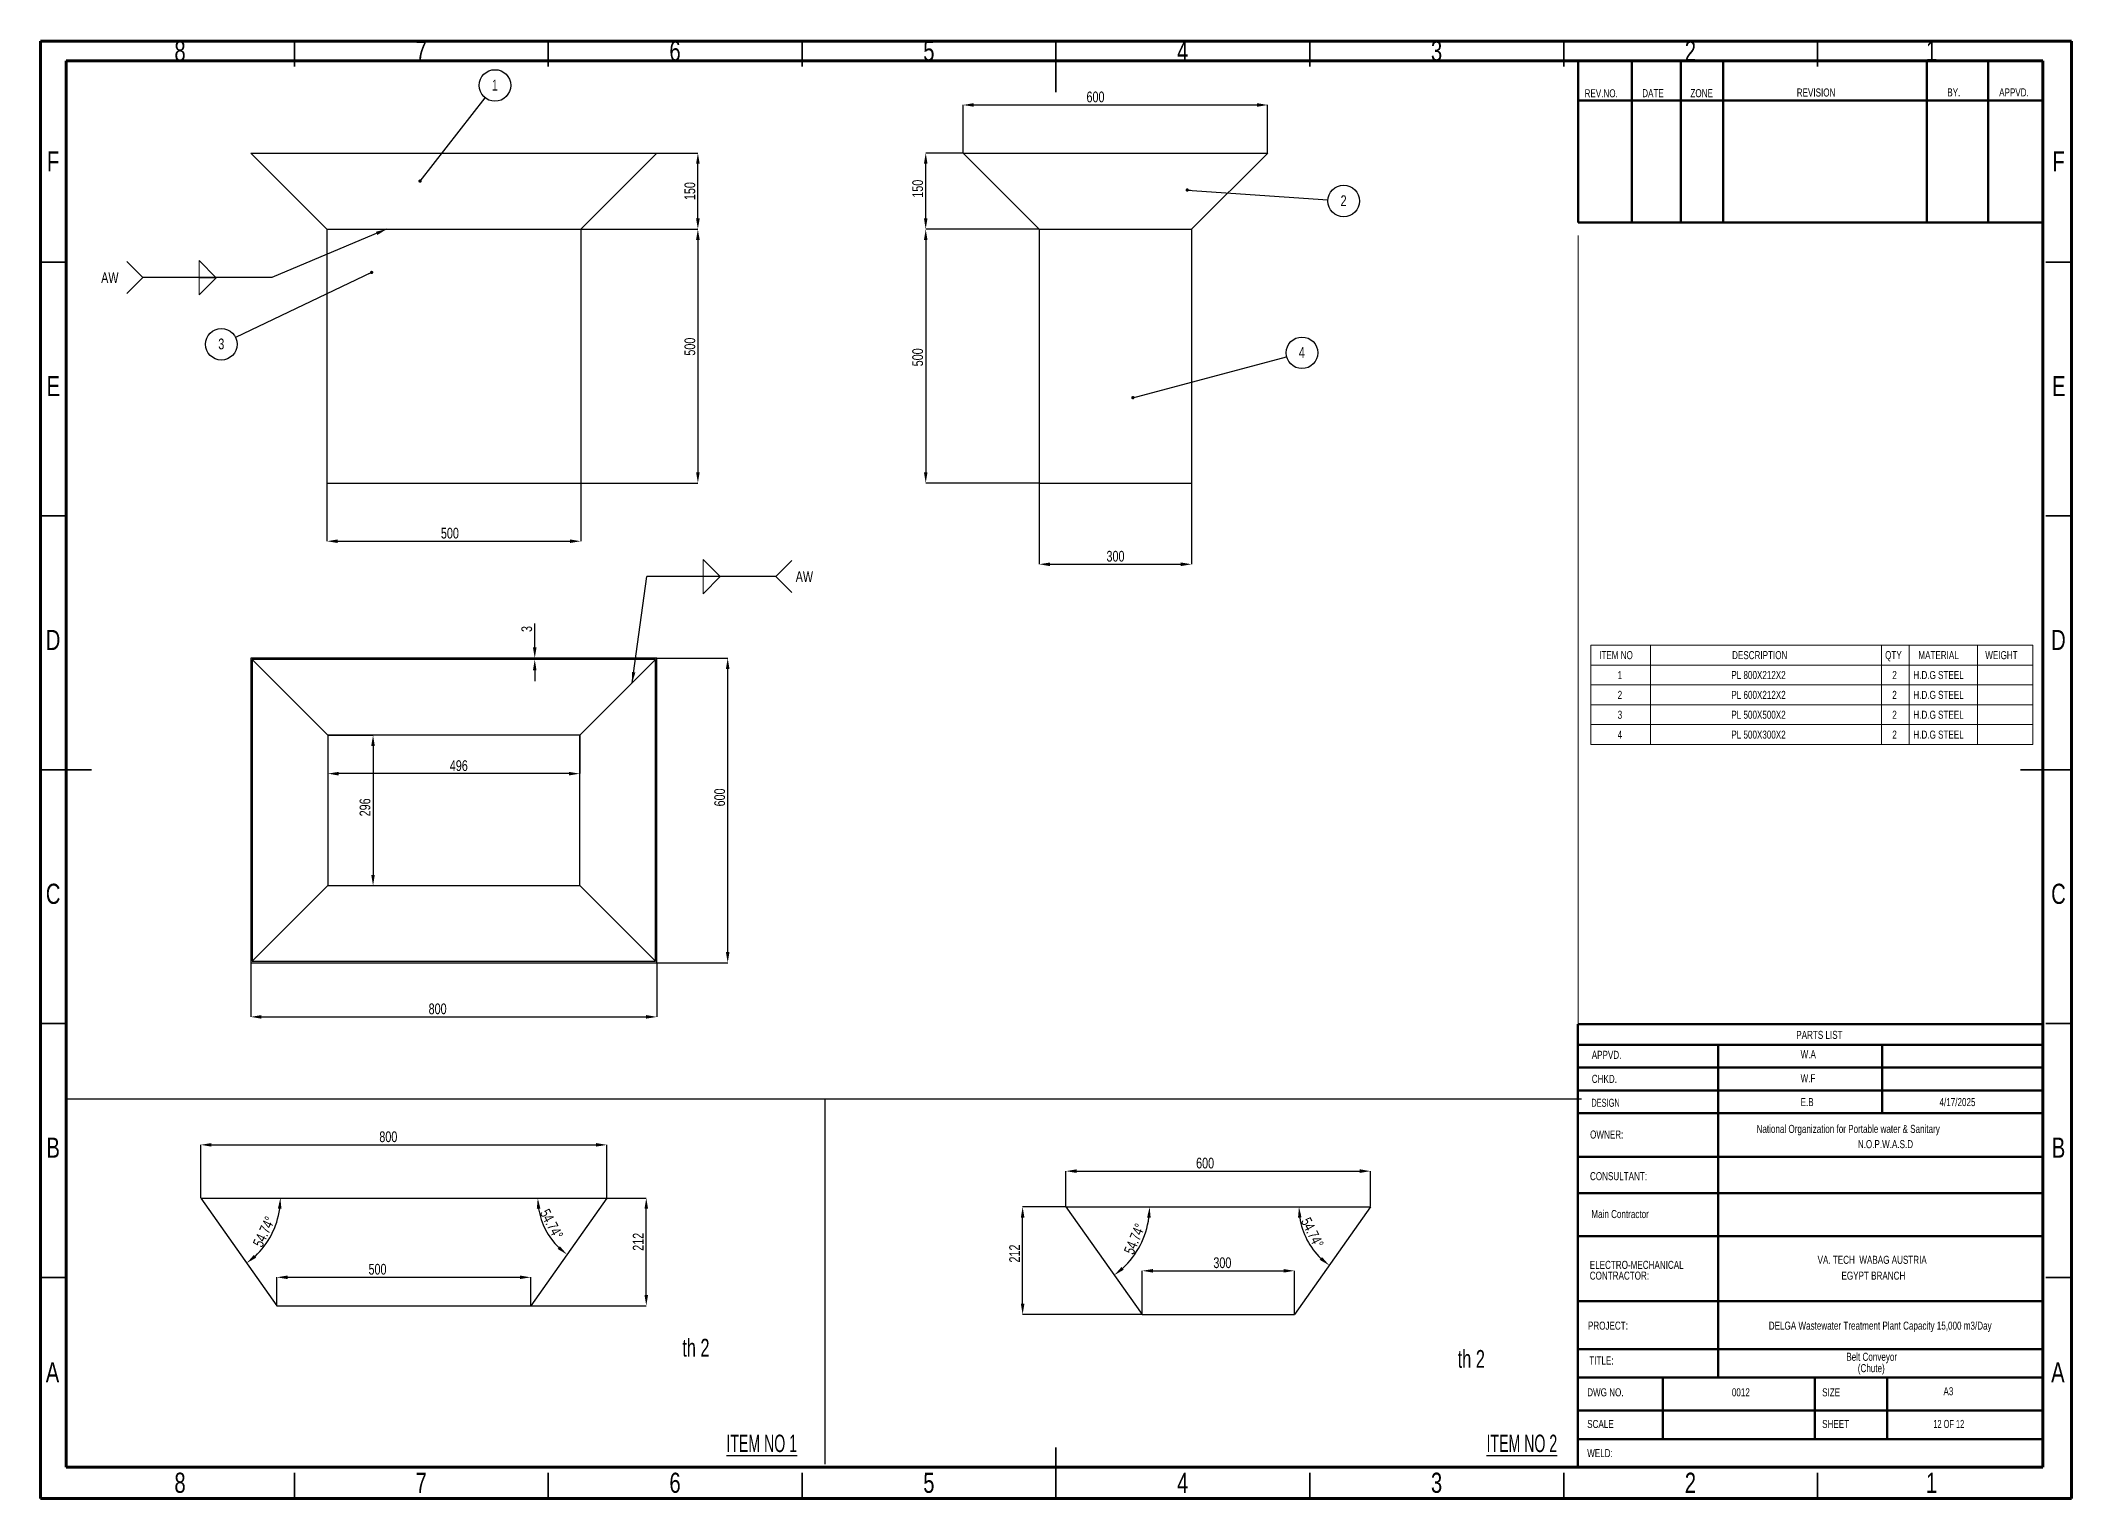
# Model space of a CAD drawing. Header units: millimetres. Extents: x 41 to 1868, y -696 to 319.
# Drawn here: x 1468.4 to 1868.4, y -696.1 to -409 of the extents above; entities that cross this region are included whole.
import ezdxf

# ---------------------------------------------------------------- set-up
doc = ezdxf.new("R2010")
doc.units = ezdxf.units.MM
doc.header["$PDSIZE"] = -1
doc.layers.add('BOLD', color=7, linetype='Continuous', lineweight=25)
doc.layers.add('FORMAT', color=7, linetype='Continuous')
doc.styles.add('SLDTEXTSTYLE0', font='TXT', dxfattribs={"width": 0.75})
doc.styles.add('SLDTEXTSTYLE10', font='TXT', dxfattribs={"width": 0.6875})
doc.styles.add('SLDTEXTSTYLE15', font='TXT', dxfattribs={"width": 0.605})
doc.styles.add('SLDTEXTSTYLE8', font='TXT', dxfattribs={"width": 0.687299})
doc.dimstyles.new('SLDDIMSTYLE0', dxfattribs={"dimtxt": 2.5, "dimasz": 2.116667, "dimexe": 0, "dimexo": 0.625, "dimgap": 0, "dimtad": 1, "dimdec": 0, "dimrnd": 1e-09, "dimtxsty": 'Standard', "dimsah": 1, "dimcen": 2.5, "dimazin": 3, "dimtfac": 2.116667, "dimtdec": 0, "dimtmove": 0, "dimatfit": 3, "dimfrac": 2})
doc.dimstyles.new('SLDDIMSTYLE1', dxfattribs={"dimtxt": 2.5, "dimasz": 0.651282, "dimexe": 0, "dimexo": 0.625, "dimgap": 0, "dimtad": 1, "dimdec": 0, "dimrnd": 1e-09, "dimtxsty": 'Standard', "dimblk1": 'DOT', "dimblk2": 'DOT', "dimsah": 1, "dimcen": 2.5, "dimazin": 3, "dimtfac": 0.651282, "dimtdec": 0, "dimtmove": 0, "dimatfit": 3, "dimldrblk": 'DOT', "dimfrac": 2})
doc.dimstyles.new('SLDDIMSTYLE17', dxfattribs={"dimtxt": 2.116667, "dimasz": 2.116667, "dimexe": 0, "dimexo": 0.625, "dimgap": 0.529167, "dimtad": 1, "dimdec": 0, "dimlfac": 10, "dimrnd": 1e-09, "dimzin": 12, "dimtxsty": 'SLDTEXTSTYLE0', "dimsah": 1, "dimcen": 2.5, "dimazin": 3, "dimtfac": 1, "dimtdec": 0, "dimtmove": 0, "dimatfit": 3, "dimfrac": 2, "dimtzin": 12})
doc.dimstyles.new('SLDDIMSTYLE4', dxfattribs={"dimtxt": 2.116667, "dimasz": 2.116667, "dimexe": 0, "dimexo": 0.625, "dimgap": 0.529167, "dimtad": 1, "dimdec": 0, "dimlfac": 10, "dimrnd": 1e-09, "dimzin": 12, "dimtxsty": 'SLDTEXTSTYLE0', "dimsah": 1, "dimcen": 2.5, "dimazin": 3, "dimtfac": 1, "dimtdec": 0, "dimtmove": 0, "dimatfit": 0, "dimfrac": 2, "dimtzin": 12})
doc.dimstyles.new('SLDDIMSTYLE54', dxfattribs={"dimtxt": 2.116667, "dimasz": 2.116667, "dimexe": 0, "dimexo": 0.625, "dimgap": 0.529167, "dimtad": 1, "dimlfac": 10, "dimzin": 12, "dimtxsty": 'SLDTEXTSTYLE0', "dimsah": 1, "dimcen": 2.5, "dimazin": 3, "dimtfac": 1, "dimtmove": 0, "dimatfit": 3, "dimfrac": 2, "dimtzin": 12})

msp = doc.modelspace()

# ---------------------------------------------------------------- texts
at = {"color": 7, "linetype": 'Continuous', "lineweight": 0}
for s, insert, char_height, attachment_point, style in [('8', (1495.8217, -409.0216), 3.9688, 2, 'SLDTEXTSTYLE0'), ('7', (1543.3217, -409.0216), 3.9688, 2, 'SLDTEXTSTYLE0'), ('6', (1593.3217, -409.0216), 3.9688, 2, 'SLDTEXTSTYLE0'), ('5', (1643.3217, -409.0216), 3.9688, 2, 'SLDTEXTSTYLE0'), ('4', (1693.3217, -409.0216), 3.9688, 2, 'SLDTEXTSTYLE0'), ('3', (1743.3217, -409.0216), 3.9688, 2, 'SLDTEXTSTYLE0'), ('2', (1793.3217, -409.0216), 3.9688, 2, 'SLDTEXTSTYLE0'), ('1', (1840.8217, -409.0216), 3.9688, 2, 'SLDTEXTSTYLE0'), ('REV.NO.', (1772.4778, -418.5456), 1.5875, 1, 'SLDTEXTSTYLE0'), ('DATE', (1783.8308, -418.5163), 1.5875, 1, 'SLDTEXTSTYLE0'), ('ZONE', (1793.3291, -418.5163), 1.5875, 1, 'SLDTEXTSTYLE0'), ('REVISION', (1814.2696, -418.3892), 1.5875, 1, 'SLDTEXTSTYLE0'), ('BY.', (1843.9228, -418.3599), 1.5875, 1, 'SLDTEXTSTYLE0'), ('APPVD.', (1854.1337, -418.3599), 1.5875, 1, 'SLDTEXTSTYLE0'), ('F', (1470.8194, -430.7716), 3.9688, 2, 'SLDTEXTSTYLE0'), ('F', (1865.8194, -430.7716), 3.9688, 2, 'SLDTEXTSTYLE0'), ('E', (1470.8695, -475.0216), 3.9688, 2, 'SLDTEXTSTYLE0'), ('E', (1865.8695, -475.0216), 3.9688, 2, 'SLDTEXTSTYLE0'), ('D', (1470.8144, -525.0216), 3.9688, 2, 'SLDTEXTSTYLE0'), ('D', (1865.8144, -525.0216), 3.9688, 2, 'SLDTEXTSTYLE0'), ('C', (1470.8204, -575.0216), 3.9688, 2, 'SLDTEXTSTYLE0'), ('C', (1865.8204, -575.0216), 3.9688, 2, 'SLDTEXTSTYLE0'), ('PARTS LIST', (1814.1783, -603.9965), 1.5875, 1, 'SLDTEXTSTYLE0'), ('APPVD.', (1773.8936, -607.932), 1.5875, 1, 'SLDTEXTSTYLE0'), ('W.A', (1815.027, -607.8001), 1.5875, 1, 'SLDTEXTSTYLE0'), ('CHKD.', (1773.8936, -612.6657), 1.5875, 1, 'SLDTEXTSTYLE0'), ('W.F', (1815.027, -612.5338), 1.5875, 1, 'SLDTEXTSTYLE0'), ('DESIGN', (1773.8073, -617.3675), 1.5875, 1, 'SLDTEXTSTYLE8'), ('E.B', (1815.027, -617.2357), 1.5875, 1, 'SLDTEXTSTYLE0'), ('OWNER:', (1773.562, -623.6256), 1.5875, 1, 'SLDTEXTSTYLE0'), ('B', (1470.8323, -625.0216), 3.9688, 2, 'SLDTEXTSTYLE0'), ('B', (1865.8323, -625.0216), 3.9688, 2, 'SLDTEXTSTYLE0'), ('CONSULTANT:', (1773.5432, -631.8205), 1.5875, 1, 'SLDTEXTSTYLE0'), ('Main Contractor', (1773.8073, -639.2868), 1.5875, 1, 'SLDTEXTSTYLE0'), ('PROJECT:', (1773.1407, -661.268), 1.5875, 1, 'SLDTEXTSTYLE0'), ('A', (1470.7014, -669.2716), 3.9688, 2, 'SLDTEXTSTYLE0'), ('TITLE:', (1773.4107, -668.1315), 1.5875, 1, 'SLDTEXTSTYLE0'), ('(Chute)', (1828.9444, -669.6349), 1.5875, 2, 'SLDTEXTSTYLE0'), ('A', (1865.7014, -669.2716), 3.9688, 2, 'SLDTEXTSTYLE0'), ('DWG NO.', (1772.9932, -674.3982), 1.5875, 1, 'SLDTEXTSTYLE0'), ('0012', (1801.4848, -674.3982), 1.5875, 1, 'SLDTEXTSTYLE0'), ('SIZE', (1819.269, -674.3982), 1.5875, 1, 'SLDTEXTSTYLE0'), ('A3', (1843.1639, -674.1937), 1.5875, 1, 'SLDTEXTSTYLE0'), ('SCALE', (1772.9932, -680.6345), 1.5875, 1, 'SLDTEXTSTYLE0'), ('SHEET', (1819.269, -680.6345), 1.5875, 1, 'SLDTEXTSTYLE0'), ('12 OF 12', (1841.1702, -680.6345), 1.5875, 1, 'SLDTEXTSTYLE10'), ('WELD:', (1772.9932, -686.3743), 1.5875, 1, 'SLDTEXTSTYLE0'), ('8', (1495.8217, -691.0216), 3.9688, 2, 'SLDTEXTSTYLE0'), ('7', (1543.3217, -691.0216), 3.9688, 2, 'SLDTEXTSTYLE0'), ('6', (1593.3217, -691.0216), 3.9688, 2, 'SLDTEXTSTYLE0'), ('5', (1643.3217, -691.0216), 3.9688, 2, 'SLDTEXTSTYLE0'), ('4', (1693.3217, -691.0216), 3.9688, 2, 'SLDTEXTSTYLE0'), ('3', (1743.3217, -691.0216), 3.9688, 2, 'SLDTEXTSTYLE0'), ('2', (1793.3217, -691.0216), 3.9688, 2, 'SLDTEXTSTYLE0'), ('1', (1840.8217, -691.0216), 3.9688, 2, 'SLDTEXTSTYLE0')]:
    msp.add_mtext(s, dxfattribs=dict(at, insert=insert, char_height=char_height, attachment_point=attachment_point, style=style))
at = {"layer": 'BOLD', "char_height": 1.5875, "style": 'SLDTEXTSTYLE0'}
for s, insert, attachment_point in [('National Organization for Portable water & Sanitary', (1806.3452, -622.5169), 1), ('Belt Conveyor', (1829.0356, -667.401), 2)]:
    msp.add_mtext(s, dxfattribs=dict(at, insert=insert, attachment_point=attachment_point))
at = {"layer": 'FORMAT'}
for s, insert, char_height, attachment_point, style in [('4/17/2025', (1842.3878, -617.2357), 1.5875, 1, 'SLDTEXTSTYLE0'), ('N.O.P.W.A.S.D', (1826.3021, -625.5139), 1.5875, 1, 'SLDTEXTSTYLE0'), ('DELGA Wastewater Treatment Plant Capacity 15,000 m3/Day', (1830.7052, -661.268), 1.5875, 2, 'SLDTEXTSTYLE0'), ('th 2', (1594.7507, -664.6499), 3.5, 1, 'SLDTEXTSTYLE10'), ('th 2', (1747.4811, -666.8671), 3.5, 1, 'SLDTEXTSTYLE10'), ('\\LITEM NO 1', (1610.3961, -683.5259), 3.439583, 2, 'SLDTEXTSTYLE15'), ('\\LITEM NO 2', (1760.1214, -683.5259), 3.439583, 2, 'SLDTEXTSTYLE15')]:
    msp.add_mtext(s, dxfattribs=dict(at, insert=insert, char_height=char_height, attachment_point=attachment_point, style=style))

# ---------------------------------------------------------------- blocks, each defined once
blk = doc.blocks.new('SW_NOTE_0_123')
at = {"color": 0, "linetype": 'Continuous', "lineweight": 0, "char_height": 1.5875, "attachment_point": 1, "style": 'SLDTEXTSTYLE0'}
for s, insert in [('ELECTRO-MECHANICAL', (0, 2.05)), ('CONTRACTOR:', (0, -0.07))]:
    blk.add_mtext(s, dxfattribs=dict(at, insert=insert))
blk = doc.blocks.new('SW_NOTE_0_124')
at = {"layer": 'BOLD', "color": 0, "char_height": 1.5875, "attachment_point": 2, "style": 'SLDTEXTSTYLE0'}
for s, insert in [('VA. TECH  WABAG AUSTRIA', (13.44, 2.05)), ('EGYPT BRANCH', (13.68, -1.07))]:
    blk.add_mtext(s, dxfattribs=dict(at, insert=insert))
blk = doc.blocks.new('SW_TABLEANNOTATION_8')
at = {"color": 0, "linetype": 'Continuous', "lineweight": 18}
for p, q in [((0, 0), (0, -3.91)), ((0, 0), (11.7, 0)), ((11.7, 0), (11.7, -3.91)), ((11.7, 0), (57.2, 0)), ((57.2, 0), (57.2, -3.91)), ((57.2, 0), (62.68, 0)), ((62.68, 0), (62.68, -3.91)), ((62.68, 0), (76.17, 0)), ((76.17, 0), (76.17, -3.91)), ((76.17, 0), (87.01, 0)), ((87.01, 0), (87.01, -3.91)), ((0, -3.91), (0, -7.83)), ((0, -3.91), (11.7, -3.91)), ((11.7, -3.91), (11.7, -7.83)), ((11.7, -3.91), (57.2, -3.91)), ((57.2, -3.91), (57.2, -7.83)), ((57.2, -3.91), (62.68, -3.91)), ((62.68, -3.91), (62.68, -7.83)), ((62.68, -3.91), (76.17, -3.91)), ((76.17, -3.91), (76.17, -7.83)), ((76.17, -3.91), (87.01, -3.91)), ((87.01, -3.91), (87.01, -7.83)), ((0, -7.83), (0, -11.74)), ((0, -7.83), (11.7, -7.83)), ((11.7, -7.83), (11.7, -11.74)), ((11.7, -7.83), (57.2, -7.83)), ((57.2, -7.83), (57.2, -11.74)), ((57.2, -7.83), (62.68, -7.83)), ((62.68, -7.83), (62.68, -11.74)), ((62.68, -7.83), (76.17, -7.83)), ((76.17, -7.83), (76.17, -11.74)), ((76.17, -7.83), (87.01, -7.83)), ((87.01, -7.83), (87.01, -11.74)), ((0, -11.74), (0, -15.65)), ((0, -11.74), (11.7, -11.74)), ((11.7, -11.74), (11.7, -15.65)), ((11.7, -11.74), (57.2, -11.74)), ((57.2, -11.74), (57.2, -15.65)), ((57.2, -11.74), (62.68, -11.74)), ((62.68, -11.74), (62.68, -15.65)), ((62.68, -11.74), (76.17, -11.74)), ((76.17, -11.74), (76.17, -15.65)), ((76.17, -11.74), (87.01, -11.74)), ((87.01, -11.74), (87.01, -15.65)), ((0, -15.65), (0, -19.57)), ((0, -15.65), (11.7, -15.65)), ((11.7, -15.65), (11.7, -19.57)), ((11.7, -15.65), (57.2, -15.65)), ((57.2, -15.65), (57.2, -19.57)), ((57.2, -15.65), (62.68, -15.65)), ((62.68, -15.65), (62.68, -19.57)), ((62.68, -15.65), (76.17, -15.65)), ((76.17, -15.65), (76.17, -19.57)), ((76.17, -15.65), (87.01, -15.65)), ((87.01, -15.65), (87.01, -19.57)), ((0, -19.57), (11.7, -19.57)), ((11.7, -19.57), (57.2, -19.57)), ((57.2, -19.57), (62.68, -19.57)), ((62.68, -19.57), (76.17, -19.57)), ((76.17, -19.57), (87.01, -19.57))]:
    blk.add_line(p, q, dxfattribs=at)
at = {"color": 0, "linetype": 'Continuous', "lineweight": 0, "attachment_point": 1, "style": 'SLDTEXTSTYLE0'}
for s, insert, char_height in [('ITEM NO', (1.62, -1.16), 1.587), ('DESCRIPTION', (27.8, -1.16), 1.5875), ('QTY', (57.94, -1.16), 1.587), ('MATERIAL', (64.49, -1.16), 1.587), ('WEIGHT', (77.67, -1.16), 1.587), ('1', (5.26, -5.08), 1.59), ('PL 800X212X2', (27.65, -5.08), 1.5875), ('2', (59.35, -5.08), 1.59), ('H.D.G STEEL', (63.51, -5.08), 1.5875), ('2', (5.26, -8.99), 1.59), ('PL 600X212X2', (27.65, -8.99), 1.5875), ('2', (59.35, -8.99), 1.59), ('H.D.G STEEL', (63.51, -8.99), 1.5875), ('3', (5.26, -12.9), 1.59), ('PL 500X500X2', (27.65, -12.9), 1.5875), ('2', (59.35, -12.9), 1.59), ('H.D.G STEEL', (63.51, -12.9), 1.5875), ('4', (5.26, -16.82), 1.59), ('PL 500X300X2', (27.65, -16.82), 1.5875), ('2', (59.35, -16.82), 1.59), ('H.D.G STEEL', (63.51, -16.82), 1.5875)]:
    blk.add_mtext(s, dxfattribs=dict(at, insert=insert, char_height=char_height))
blk = doc.blocks.new('*D1088')
at = {"layer": 'BOLD', "color": 0, "lineweight": -2}
for p, q in [((1574.8, -446.1), (1597.82, -446.1)), ((1597.82, -448.22), (1597.82, -493.99)), ((1574.8, -496.1), (1597.82, -496.1))]:
    blk.add_line(p, q, dxfattribs=at)
at = {"layer": 'BOLD', "color": 0}
for points in [[(1597.47, -448.22), (1598.18, -448.22), (1597.82, -446.1)], [(1597.47, -493.99), (1598.18, -493.99), (1597.82, -496.1)]]:
    blk.add_solid(points, dxfattribs=at)
at = {"layer": 'Defpoints', "color": 0}
for p in [(1574.74, -446.1), (1574.74, -496.1), (1597.82, -496.1)]:
    blk.add_point(p, dxfattribs=at)
at = {"layer": 'BOLD', "color": 0, "insert": (1595.18, -469.24), "char_height": 2.117, "attachment_point": 2, "rotation": 90, "style": 'SLDTEXTSTYLE0'}
blk.add_mtext('\\A1;500', dxfattribs=at)
blk = doc.blocks.new('*D1089')
at = {"layer": 'BOLD', "color": 0, "lineweight": -2}
for p, q in [((1589.8, -431.1), (1597.82, -431.1)), ((1597.82, -443.99), (1597.82, -433.22)), ((1574.8, -446.1), (1597.82, -446.1))]:
    blk.add_line(p, q, dxfattribs=at)
at = {"layer": 'BOLD', "color": 0}
for points in [[(1597.47, -433.22), (1598.18, -433.22), (1597.82, -431.1)], [(1597.47, -443.99), (1598.18, -443.99), (1597.82, -446.1)]]:
    blk.add_solid(points, dxfattribs=at)
at = {"layer": 'Defpoints', "color": 0}
for p in [(1589.74, -431.1), (1597.82, -431.1), (1574.74, -446.1)]:
    blk.add_point(p, dxfattribs=at)
at = {"layer": 'BOLD', "color": 0, "insert": (1595.18, -438.6), "char_height": 2.117, "attachment_point": 2, "rotation": 90, "style": 'SLDTEXTSTYLE0'}
blk.add_mtext('\\A1;150', dxfattribs=at)
blk = doc.blocks.new('*D1090')
at = {"layer": 'BOLD', "color": 0, "lineweight": -2}
for p, q in [((1524.74, -496.17), (1524.74, -507.56)), ((1574.74, -496.17), (1574.74, -507.56)), ((1526.86, -507.56), (1572.62, -507.56))]:
    blk.add_line(p, q, dxfattribs=at)
at = {"layer": 'BOLD', "color": 0}
for points in [[(1526.86, -507.21), (1526.86, -507.91), (1524.74, -507.56)], [(1572.62, -507.21), (1572.62, -507.91), (1574.74, -507.56)]]:
    blk.add_solid(points, dxfattribs=at)
at = {"layer": 'Defpoints', "color": 0}
for p in [(1524.74, -496.1), (1574.74, -496.1), (1574.74, -507.56)]:
    blk.add_point(p, dxfattribs=at)
at = {"layer": 'BOLD', "color": 0, "insert": (1548.98, -504.91), "char_height": 2.117, "attachment_point": 2, "style": 'SLDTEXTSTYLE0'}
blk.add_mtext('\\A1;500', dxfattribs=at)
blk = doc.blocks.new('SW_NOTE_0_125')
at = {"layer": 'BOLD', "color": 0}
blk.add_circle((1.92, 2.45), 3.11, dxfattribs=at)
at = {"layer": 'BOLD', "color": 0, "insert": (1.9, 3.57), "char_height": 2.12, "attachment_point": 2, "style": 'SLDTEXTSTYLE0'}
blk.add_mtext('1', dxfattribs=at)
blk = doc.blocks.new('_Dot')
at = {"color": 0, "linetype": 'ByBlock', "lineweight": -2}
blk.add_line((-0.5, 0), (-1, 0), dxfattribs=at)
at = {"color": 0, "linetype": 'ByBlock', "const_width": 0.5}
blk.add_lwpolyline([(-0.25, 0, 1), (0.25, 0, 1)], format="xyb", close=True, dxfattribs=at)
blk = doc.blocks.new('SW_NOTE_0_126')
at = {"layer": 'BOLD', "color": 0}
blk.add_circle((-2.81, -1.34), 3.11, dxfattribs=at)
at = {"layer": 'BOLD', "color": 0, "insert": (-2.83, -0.22), "char_height": 2.12, "attachment_point": 2, "style": 'SLDTEXTSTYLE0'}
blk.add_mtext('3', dxfattribs=at)
blk = doc.blocks.new('SW_SYMBOL_AWLD_FILL')
at = {"color": 0, "linetype": 'Continuous', "lineweight": 0}
for p, q in [((0, 0), (0, 1250)), ((0, 1250), (1250, 0)), ((1250, 0), (0, 0))]:
    blk.add_line(p, q, dxfattribs=at)
blk = doc.blocks.new('SW_WELDSYMBOL_13')
at = {"layer": 'BOLD', "color": 0}
for p in [(-28.55, 3.15), (-28.55, -3.15), (0, 0)]:
    blk.add_line(p, (-25.4, 0), dxfattribs=at)
at = {"layer": 'BOLD', "color": 0, "xscale": 0.0027037109, "yscale": 0.0027037109, "zscale": 0.0027037109}
blk.add_blockref('SW_SYMBOL_AWLD_FILL', (-14.31, -0.01), dxfattribs=at)
at = {"layer": 'BOLD', "color": 0, "extrusion": (0, 0, -1), "xscale": 0.0027037109, "yscale": 0.0027037109, "zscale": 0.0027037109, "rotation": 180}
blk.add_blockref('SW_SYMBOL_AWLD_FILL', (14.31, -0.01), dxfattribs=at)
at = {"layer": 'BOLD', "color": 0, "insert": (-33.59, 1.05), "char_height": 2.117, "attachment_point": 1, "style": 'SLDTEXTSTYLE0'}
blk.add_mtext('AW', dxfattribs=at)
blk = doc.blocks.new('*D1091')
at = {"layer": 'BOLD', "color": 0, "lineweight": -2}
for p, q in [((1665.05, -496.17), (1665.05, -512.1)), ((1695.05, -496.17), (1695.05, -512.1)), ((1667.17, -512.1), (1692.94, -512.1))]:
    blk.add_line(p, q, dxfattribs=at)
at = {"layer": 'BOLD', "color": 0}
for points in [[(1667.17, -511.75), (1667.17, -512.46), (1665.05, -512.1)], [(1692.94, -511.75), (1692.94, -512.46), (1695.05, -512.1)]]:
    blk.add_solid(points, dxfattribs=at)
at = {"layer": 'Defpoints', "color": 0}
for p in [(1665.05, -496.1), (1695.05, -496.1), (1695.05, -512.1)]:
    blk.add_point(p, dxfattribs=at)
at = {"layer": 'BOLD', "color": 0, "insert": (1680.08, -509.46), "char_height": 2.117, "attachment_point": 2, "style": 'SLDTEXTSTYLE0'}
blk.add_mtext('\\A1;300', dxfattribs=at)
blk = doc.blocks.new('*D1092')
at = {"layer": 'BOLD', "color": 0, "lineweight": -2}
for p, q in [((1664.99, -446.1), (1642.7, -446.1)), ((1642.7, -448.22), (1642.7, -493.99)), ((1664.99, -496.1), (1642.7, -496.1))]:
    blk.add_line(p, q, dxfattribs=at)
at = {"layer": 'BOLD', "color": 0}
for points in [[(1642.35, -448.22), (1643.05, -448.22), (1642.7, -446.1)], [(1642.35, -493.99), (1643.05, -493.99), (1642.7, -496.1)]]:
    blk.add_solid(points, dxfattribs=at)
at = {"layer": 'Defpoints', "color": 0}
for p in [(1665.05, -446.1), (1642.7, -496.1), (1665.05, -496.1)]:
    blk.add_point(p, dxfattribs=at)
at = {"layer": 'BOLD', "color": 0, "insert": (1640.05, -471.34), "char_height": 2.117, "attachment_point": 2, "rotation": 90, "style": 'SLDTEXTSTYLE0'}
blk.add_mtext('\\A1;500', dxfattribs=at)
blk = doc.blocks.new('*D1093')
at = {"layer": 'BOLD', "color": 0, "lineweight": -2}
for p, q in [((1649.99, -431.1), (1642.7, -431.1)), ((1642.7, -443.99), (1642.7, -433.22)), ((1664.99, -446.1), (1642.7, -446.1))]:
    blk.add_line(p, q, dxfattribs=at)
at = {"layer": 'BOLD', "color": 0}
for points in [[(1642.35, -433.22), (1643.05, -433.22), (1642.7, -431.1)], [(1642.35, -443.99), (1643.05, -443.99), (1642.7, -446.1)]]:
    blk.add_solid(points, dxfattribs=at)
at = {"layer": 'Defpoints', "color": 0}
for p in [(1642.7, -431.1), (1650.05, -431.1), (1665.05, -446.1)]:
    blk.add_point(p, dxfattribs=at)
at = {"layer": 'BOLD', "color": 0, "insert": (1640.05, -438.13), "char_height": 2.117, "attachment_point": 2, "rotation": 90, "style": 'SLDTEXTSTYLE0'}
blk.add_mtext('\\A1;150', dxfattribs=at)
blk = doc.blocks.new('*D1094')
at = {"layer": 'BOLD', "color": 0, "lineweight": -2}
for p, q in [((1650.05, -431.04), (1650.05, -421.64)), ((1652.17, -421.64), (1707.94, -421.64)), ((1710.05, -431.04), (1710.05, -421.64))]:
    blk.add_line(p, q, dxfattribs=at)
at = {"layer": 'BOLD', "color": 0}
for points in [[(1652.17, -421.28), (1652.17, -421.99), (1650.05, -421.64)], [(1707.94, -421.28), (1707.94, -421.99), (1710.05, -421.64)]]:
    blk.add_solid(points, dxfattribs=at)
at = {"layer": 'Defpoints', "color": 0}
for p in [(1710.05, -421.64), (1650.05, -431.1), (1710.05, -431.1)]:
    blk.add_point(p, dxfattribs=at)
at = {"layer": 'BOLD', "color": 0, "insert": (1676.14, -418.99), "char_height": 2.117, "attachment_point": 2, "style": 'SLDTEXTSTYLE0'}
blk.add_mtext('\\A1;600', dxfattribs=at)
blk = doc.blocks.new('SW_NOTE_0_127')
at = {"layer": 'BOLD', "color": 0}
blk.add_circle((3.01, 0.8), 3.11, dxfattribs=at)
at = {"layer": 'BOLD', "color": 0, "insert": (2.99, 1.92), "char_height": 2.12, "attachment_point": 2, "style": 'SLDTEXTSTYLE0'}
blk.add_mtext('4', dxfattribs=at)
blk = doc.blocks.new('SW_NOTE_0_128')
at = {"layer": 'BOLD', "color": 0}
blk.add_circle((3.11, -0.22), 3.11, dxfattribs=at)
at = {"layer": 'BOLD', "color": 0, "insert": (3.08, 0.9), "char_height": 2.12, "attachment_point": 2, "style": 'SLDTEXTSTYLE0'}
blk.add_mtext('2', dxfattribs=at)
blk = doc.blocks.new('*D1095')
at = {"layer": 'BOLD', "color": 0, "lineweight": -2}
for p, q in [((1565.69, -528.47), (1565.69, -523.79)), ((1589.68, -530.59), (1565.69, -530.59)), ((1565.69, -530.87), (1565.69, -530.59)), ((1589.39, -530.87), (1565.69, -530.87)), ((1565.69, -532.99), (1565.69, -535.1))]:
    blk.add_line(p, q, dxfattribs=at)
at = {"layer": 'BOLD', "color": 0}
for points in [[(1565.34, -528.47), (1566.04, -528.47), (1565.69, -530.59)], [(1565.34, -532.99), (1566.04, -532.99), (1565.69, -530.87)]]:
    blk.add_solid(points, dxfattribs=at)
at = {"layer": 'Defpoints', "color": 0}
for p in [(1565.69, -530.59), (1589.46, -530.87), (1589.74, -530.59)]:
    blk.add_point(p, dxfattribs=at)
at = {"layer": 'BOLD', "color": 0, "insert": (1563.05, -524.85), "char_height": 2.117, "attachment_point": 2, "rotation": 90, "style": 'SLDTEXTSTYLE0'}
blk.add_mtext('\\A1;3', dxfattribs=at)
blk = doc.blocks.new('*D1096')
at = {"layer": 'BOLD', "color": 0, "lineweight": -2}
for p, q in [((1589.8, -530.59), (1603.7, -530.59)), ((1603.7, -588.47), (1603.7, -532.7)), ((1589.8, -590.59), (1603.7, -590.59))]:
    blk.add_line(p, q, dxfattribs=at)
at = {"layer": 'BOLD', "color": 0}
for points in [[(1603.34, -532.7), (1604.05, -532.7), (1603.7, -530.59)], [(1603.34, -588.47), (1604.05, -588.47), (1603.7, -590.59)]]:
    blk.add_solid(points, dxfattribs=at)
at = {"layer": 'Defpoints', "color": 0}
for p in [(1589.74, -530.59), (1603.7, -530.59), (1589.74, -590.59)]:
    blk.add_point(p, dxfattribs=at)
at = {"layer": 'BOLD', "color": 0, "insert": (1601.05, -558.02), "char_height": 2.117, "attachment_point": 2, "rotation": 90, "style": 'SLDTEXTSTYLE0'}
blk.add_mtext('\\A1;600', dxfattribs=at)
blk = doc.blocks.new('*D1097')
at = {"layer": 'BOLD', "color": 0, "lineweight": -2}
for p, q in [((1509.74, -590.65), (1509.74, -601.25)), ((1589.74, -590.65), (1589.74, -601.25)), ((1511.86, -601.25), (1587.62, -601.25))]:
    blk.add_line(p, q, dxfattribs=at)
at = {"layer": 'BOLD', "color": 0}
for points in [[(1511.86, -600.89), (1511.86, -601.6), (1509.74, -601.25)], [(1587.62, -600.89), (1587.62, -601.6), (1589.74, -601.25)]]:
    blk.add_solid(points, dxfattribs=at)
at = {"layer": 'Defpoints', "color": 0}
for p in [(1509.74, -590.59), (1589.74, -590.59), (1589.74, -601.25)]:
    blk.add_point(p, dxfattribs=at)
at = {"layer": 'BOLD', "color": 0, "insert": (1546.56, -598.6), "char_height": 2.117, "attachment_point": 2, "style": 'SLDTEXTSTYLE0'}
blk.add_mtext('\\A1;800', dxfattribs=at)
blk = doc.blocks.new('*D1098')
at = {"layer": 'BOLD', "color": 0, "lineweight": -2}
for p, q in [((1525, -545.79), (1533.84, -545.79)), ((1533.84, -547.9), (1533.84, -573.27)), ((1525, -575.39), (1533.84, -575.39))]:
    blk.add_line(p, q, dxfattribs=at)
at = {"layer": 'BOLD', "color": 0}
for points in [[(1533.48, -547.9), (1534.19, -547.9), (1533.84, -545.79)], [(1533.48, -573.27), (1534.19, -573.27), (1533.84, -575.39)]]:
    blk.add_solid(points, dxfattribs=at)
at = {"layer": 'Defpoints', "color": 0}
for p in [(1524.94, -545.79), (1524.94, -575.39), (1533.84, -575.39)]:
    blk.add_point(p, dxfattribs=at)
at = {"layer": 'BOLD', "color": 0, "insert": (1531.19, -559.98), "char_height": 2.117, "attachment_point": 2, "rotation": 90, "style": 'SLDTEXTSTYLE0'}
blk.add_mtext('\\A1;296', dxfattribs=at)
blk = doc.blocks.new('*D1099')
at = {"layer": 'BOLD', "color": 0, "lineweight": -2}
for p, q in [((1524.94, -545.85), (1524.94, -553.34)), ((1574.54, -545.85), (1574.54, -553.34)), ((1572.42, -553.34), (1527.06, -553.34))]:
    blk.add_line(p, q, dxfattribs=at)
at = {"layer": 'BOLD', "color": 0}
for points in [[(1527.06, -552.99), (1527.06, -553.7), (1524.94, -553.34)], [(1572.42, -552.99), (1572.42, -553.7), (1574.54, -553.34)]]:
    blk.add_solid(points, dxfattribs=at)
at = {"layer": 'Defpoints', "color": 0}
for p in [(1524.94, -545.79), (1574.54, -545.79), (1524.94, -553.34)]:
    blk.add_point(p, dxfattribs=at)
at = {"layer": 'BOLD', "color": 0, "insert": (1550.73, -550.7), "char_height": 2.117, "attachment_point": 2, "style": 'SLDTEXTSTYLE0'}
blk.add_mtext('\\A1;496', dxfattribs=at)
blk = doc.blocks.new('SW_WELDSYMBOL_14')
at = {"layer": 'BOLD', "color": 0}
for p, q in [((25.4, 0), (0, 0)), ((28.55, 3.15), (25.4, 0)), ((28.55, -3.15), (25.4, 0))]:
    blk.add_line(p, q, dxfattribs=at)
at = {"layer": 'BOLD', "color": 0, "xscale": 0.0027037109, "yscale": 0.0027037109, "zscale": 0.0027037109}
blk.add_blockref('SW_SYMBOL_AWLD_FILL', (11.09, -0.01), dxfattribs=at)
at = {"layer": 'BOLD', "color": 0, "extrusion": (0, 0, -1), "xscale": 0.0027037109, "yscale": 0.0027037109, "zscale": 0.0027037109, "rotation": 180}
blk.add_blockref('SW_SYMBOL_AWLD_FILL', (-11.09, -0.01), dxfattribs=at)
at = {"layer": 'BOLD', "color": 0, "insert": (29.32, 1.05), "char_height": 2.117, "attachment_point": 1, "style": 'SLDTEXTSTYLE0'}
blk.add_mtext('AW', dxfattribs=at)
blk = doc.blocks.new('*D1102')
at = {"layer": 'BOLD', "color": 0, "lineweight": -2}
for p, q in [((1670.32, -638.6), (1670.32, -631.63)), ((1672.44, -631.63), (1728.2, -631.63)), ((1730.32, -638.6), (1730.32, -631.63))]:
    blk.add_line(p, q, dxfattribs=at)
at = {"layer": 'BOLD', "color": 0}
for points in [[(1672.44, -631.27), (1672.44, -631.98), (1670.32, -631.63)], [(1728.2, -631.27), (1728.2, -631.98), (1730.32, -631.63)]]:
    blk.add_solid(points, dxfattribs=at)
at = {"layer": 'Defpoints', "color": 0}
for p in [(1730.32, -631.63), (1670.32, -638.67), (1730.32, -638.67)]:
    blk.add_point(p, dxfattribs=at)
at = {"layer": 'BOLD', "color": 0, "insert": (1697.73, -628.98), "char_height": 2.117, "attachment_point": 2, "style": 'SLDTEXTSTYLE0'}
blk.add_mtext('\\A1;600', dxfattribs=at)
blk = doc.blocks.new('*D1103')
at = {"layer": 'BOLD', "color": 0, "lineweight": -2}
for p, q in [((1670.26, -638.67), (1661.79, -638.67)), ((1661.79, -657.76), (1661.79, -640.78)), ((1685.26, -659.88), (1661.79, -659.88))]:
    blk.add_line(p, q, dxfattribs=at)
at = {"layer": 'BOLD', "color": 0}
for points in [[(1661.44, -640.78), (1662.14, -640.78), (1661.79, -638.67)], [(1661.44, -657.76), (1662.14, -657.76), (1661.79, -659.88)]]:
    blk.add_solid(points, dxfattribs=at)
at = {"layer": 'Defpoints', "color": 0}
for p in [(1661.79, -638.67), (1670.32, -638.67), (1685.32, -659.88)]:
    blk.add_point(p, dxfattribs=at)
at = {"layer": 'BOLD', "color": 0, "insert": (1659.15, -647.86), "char_height": 2.117, "attachment_point": 2, "rotation": 90, "style": 'SLDTEXTSTYLE0'}
blk.add_mtext('\\A1;212', dxfattribs=at)
blk = doc.blocks.new('*D1104')
at = {"layer": 'BOLD', "color": 0, "lineweight": -2}
blk.add_arc((1730.32, -638.67), 14.1, 188.6091, 226.1266, dxfattribs=at)
at = {"layer": 'BOLD', "color": 0}
for points in [[(1716.03, -640.8), (1716.73, -640.75), (1716.22, -638.67)], [(1720.77, -648.56), (1720.32, -649.1), (1722.18, -650.18)]]:
    blk.add_solid(points, dxfattribs=at)
at = {"layer": 'Defpoints', "color": 0}
for p in [(1670.32, -638.67), (1730.32, -638.67), (1730.32, -638.67), (1718.98, -647.05), (1715.32, -659.88)]:
    blk.add_point(p, dxfattribs=at)
at = {"layer": 'BOLD', "color": 0, "insert": (1718.42, -640.52), "char_height": 2.117, "attachment_point": 1, "rotation": 296.7515, "style": 'SLDTEXTSTYLE0'}
blk.add_mtext('\\A1;54.74°', dxfattribs=at)
blk = doc.blocks.new('*D1105')
at = {"layer": 'BOLD', "color": 0, "lineweight": -2}
blk.add_arc((1670.32, -638.67), 16.48, 312.6295, 352.6349, dxfattribs=at)
at = {"layer": 'BOLD', "color": 0}
for points in [[(1686.31, -640.76), (1687.01, -640.8), (1686.8, -638.67)], [(1681.7, -651.06), (1681.26, -650.52), (1679.83, -652.12)]]:
    blk.add_solid(points, dxfattribs=at)
at = {"layer": 'Defpoints', "color": 0}
for p in [(1670.32, -638.67), (1670.32, -638.67), (1730.32, -638.67), (1683.57, -648.47), (1685.32, -659.88)]:
    blk.add_point(p, dxfattribs=at)
at = {"layer": 'BOLD', "color": 0, "insert": (1681.66, -647.41), "char_height": 2.117, "attachment_point": 1, "rotation": 67.3451, "style": 'SLDTEXTSTYLE0'}
blk.add_mtext('\\A1;54.74°', dxfattribs=at)
blk = doc.blocks.new('*D1106')
at = {"layer": 'BOLD', "color": 0, "lineweight": -2}
for p, q in [((1685.32, -659.82), (1685.32, -651.26)), ((1687.44, -651.26), (1713.2, -651.26)), ((1715.32, -659.82), (1715.32, -651.26))]:
    blk.add_line(p, q, dxfattribs=at)
at = {"layer": 'BOLD', "color": 0}
for points in [[(1687.44, -650.91), (1687.44, -651.61), (1685.32, -651.26)], [(1713.2, -650.91), (1713.2, -651.61), (1715.32, -651.26)]]:
    blk.add_solid(points, dxfattribs=at)
at = {"layer": 'Defpoints', "color": 0}
for p in [(1715.32, -651.26), (1685.32, -659.88), (1715.32, -659.88)]:
    blk.add_point(p, dxfattribs=at)
at = {"layer": 'BOLD', "color": 0, "insert": (1701.13, -648.61), "char_height": 2.117, "attachment_point": 2, "style": 'SLDTEXTSTYLE0'}
blk.add_mtext('\\A1;300', dxfattribs=at)
blk = doc.blocks.new('*D1111')
at = {"layer": 'BOLD', "color": 0, "lineweight": -2}
for p, q in [((1499.89, -636.86), (1499.89, -626.45)), ((1502.01, -626.45), (1577.77, -626.45)), ((1579.89, -636.86), (1579.89, -626.45))]:
    blk.add_line(p, q, dxfattribs=at)
at = {"layer": 'BOLD', "color": 0}
for points in [[(1502.01, -626.1), (1502.01, -626.8), (1499.89, -626.45)], [(1577.77, -626.1), (1577.77, -626.8), (1579.89, -626.45)]]:
    blk.add_solid(points, dxfattribs=at)
at = {"layer": 'Defpoints', "color": 0}
for p in [(1579.89, -626.45), (1499.89, -636.93), (1579.89, -636.93)]:
    blk.add_point(p, dxfattribs=at)
at = {"layer": 'BOLD', "color": 0, "insert": (1536.85, -623.8), "char_height": 2.117, "attachment_point": 2, "style": 'SLDTEXTSTYLE0'}
blk.add_mtext('\\A1;800', dxfattribs=at)
blk = doc.blocks.new('*D1112')
at = {"layer": 'BOLD', "color": 0, "lineweight": -2}
for p, q in [((1579.95, -636.93), (1587.66, -636.93)), ((1587.66, -656.02), (1587.66, -639.04)), ((1564.95, -658.14), (1587.66, -658.14))]:
    blk.add_line(p, q, dxfattribs=at)
at = {"layer": 'BOLD', "color": 0}
for points in [[(1587.31, -639.04), (1588.01, -639.04), (1587.66, -636.93)], [(1587.31, -656.02), (1588.01, -656.02), (1587.66, -658.14)]]:
    blk.add_solid(points, dxfattribs=at)
at = {"layer": 'Defpoints', "color": 0}
for p in [(1579.89, -636.93), (1587.66, -636.93), (1564.89, -658.14)]:
    blk.add_point(p, dxfattribs=at)
at = {"layer": 'BOLD', "color": 0, "insert": (1585.01, -645.55), "char_height": 2.117, "attachment_point": 2, "rotation": 90, "style": 'SLDTEXTSTYLE0'}
blk.add_mtext('\\A1;212', dxfattribs=at)
blk = doc.blocks.new('*D1113')
at = {"layer": 'BOLD', "color": 0, "lineweight": -2}
blk.add_arc((1499.89, -636.93), 15.7, 312.996, 352.2684, dxfattribs=at)
at = {"layer": 'BOLD', "color": 0}
for points in [[(1515.09, -639.01), (1515.8, -639.06), (1515.59, -636.93)], [(1510.82, -648.68), (1510.37, -648.13), (1508.95, -649.74)]]:
    blk.add_solid(points, dxfattribs=at)
at = {"layer": 'Defpoints', "color": 0}
for p in [(1499.89, -636.93), (1499.89, -636.93), (1579.89, -636.93), (1512.51, -646.26), (1514.89, -658.14)]:
    blk.add_point(p, dxfattribs=at)
at = {"layer": 'BOLD', "color": 0, "insert": (1510.07, -645.89), "char_height": 2.117, "attachment_point": 1, "rotation": 64.468, "style": 'SLDTEXTSTYLE0'}
blk.add_mtext('\\A1;54.74°', dxfattribs=at)
blk = doc.blocks.new('*D1114')
at = {"layer": 'BOLD', "color": 0, "lineweight": -2}
blk.add_arc((1579.89, -636.93), 13.6, 188.9236, 225.812, dxfattribs=at)
at = {"layer": 'BOLD', "color": 0}
for points in [[(1566.1, -639.06), (1566.8, -639.01), (1566.28, -636.93)], [(1570.63, -646.41), (1570.18, -646.95), (1572.03, -648.03)]]:
    blk.add_solid(points, dxfattribs=at)
at = {"layer": 'Defpoints', "color": 0}
for p in [(1499.89, -636.93), (1579.89, -636.93), (1579.89, -636.93), (1566.97, -641.19), (1564.89, -658.14)]:
    blk.add_point(p, dxfattribs=at)
at = {"layer": 'BOLD', "color": 0, "insert": (1568.48, -638.84), "char_height": 2.117, "attachment_point": 1, "rotation": 298.2079, "style": 'SLDTEXTSTYLE0'}
blk.add_mtext('\\A1;54.74°', dxfattribs=at)
blk = doc.blocks.new('*D1115')
at = {"layer": 'BOLD', "color": 0, "lineweight": -2}
for p, q in [((1514.89, -658.08), (1514.89, -652.54)), ((1517.01, -652.54), (1562.77, -652.54)), ((1564.89, -658.08), (1564.89, -652.54))]:
    blk.add_line(p, q, dxfattribs=at)
at = {"layer": 'BOLD', "color": 0}
for points in [[(1517.01, -652.19), (1517.01, -652.89), (1514.89, -652.54)], [(1562.77, -652.19), (1562.77, -652.89), (1564.89, -652.54)]]:
    blk.add_solid(points, dxfattribs=at)
at = {"layer": 'Defpoints', "color": 0}
for p in [(1564.89, -652.54), (1514.89, -658.14), (1564.89, -658.14)]:
    blk.add_point(p, dxfattribs=at)
at = {"layer": 'BOLD', "color": 0, "insert": (1534.72, -649.89), "char_height": 2.117, "attachment_point": 2, "style": 'SLDTEXTSTYLE0'}
blk.add_mtext('\\A1;500', dxfattribs=at)

# ---------------------------------------------------------------- dimensions: what is measured, and where the dimension line sits
at = {"layer": 'BOLD'}
for base, p1, p2, picture, middle in [((1710.0545, -421.6359), (1650.0545, -431.1034), (1710.0545, -431.1034), '*D1094', (1676.1353, -421.6359)), ((1574.739, -507.5595), (1524.739, -496.1034), (1574.739, -496.1034), '*D1090', (1548.9789, -507.5595)), ((1695.0545, -512.1034), (1665.0545, -496.1034), (1695.0545, -496.1034), '*D1091', (1680.0758, -512.1034)), ((1524.939, -553.3426), (1574.539, -545.7878), (1524.939, -545.7878), '*D1099', (1550.7267, -553.3426)), ((1589.739, -601.246), (1509.739, -590.5878), (1589.739, -590.5878), '*D1097', (1546.5628, -601.246)), ((1579.8888, -626.4502), (1499.8888, -636.9264), (1579.8888, -636.9264), '*D1111', (1536.8548, -626.4502)), ((1730.3187, -631.6255), (1670.3187, -638.6672), (1730.3187, -638.6672), '*D1102', (1697.7272, -631.6255)), ((1564.8888, -652.5382), (1514.8888, -658.1396), (1564.8888, -658.1396), '*D1115', (1534.7213, -652.5382)), ((1715.3187, -651.2603), (1685.3187, -659.8804), (1715.3187, -659.8804), '*D1106', (1701.1342, -651.2603))]:
    dim = msp.add_linear_dim(base=base, p1=p1, p2=p2, dimstyle='SLDDIMSTYLE17', dxfattribs=at)
    dim.commit()
    dim.dimension.update_dxf_attribs({"geometry": picture, "text_midpoint": middle, "dimtype": 160})
for base, p1, p2, dimstyle, picture, middle in [((1597.8223, -431.1034), (1574.739, -446.1034), (1589.739, -431.1034), 'SLDDIMSTYLE17', '*D1089', (1597.8223, -438.5973)), ((1642.6991, -431.1034), (1665.0545, -446.1034), (1650.0545, -431.1034), 'SLDDIMSTYLE17', '*D1093', (1642.6991, -438.1281)), ((1597.8223, -496.1034), (1574.739, -446.1034), (1574.739, -496.1034), 'SLDDIMSTYLE17', '*D1088', (1597.8223, -469.2371)), ((1642.6991, -496.1034), (1665.0545, -446.1034), (1665.0545, -496.1034), 'SLDDIMSTYLE17', '*D1092', (1642.6991, -471.3371)), ((1565.692, -530.5878), (1589.4562, -530.8706), (1589.739, -530.5878), 'SLDDIMSTYLE4', '*D1095', (1565.692, -524.8512)), ((1603.6965, -530.5878), (1589.739, -590.5878), (1589.739, -530.5878), 'SLDDIMSTYLE17', '*D1096', (1603.6965, -558.0174)), ((1533.8378, -575.3878), (1524.939, -545.7878), (1524.939, -575.3878), 'SLDDIMSTYLE17', '*D1098', (1533.8378, -559.9775)), ((1587.6592, -636.9264), (1564.8888, -658.1396), (1579.8888, -636.9264), 'SLDDIMSTYLE17', '*D1112', (1587.6592, -645.5546)), ((1661.7915, -638.6672), (1685.3187, -659.8804), (1670.3187, -638.6672), 'SLDDIMSTYLE17', '*D1103', (1661.7915, -647.8577))]:
    dim = msp.add_linear_dim(base=base, p1=p1, p2=p2, angle=90, dimstyle=dimstyle, dxfattribs=at)
    dim.commit()
    dim.dimension.update_dxf_attribs({"geometry": picture, "text_midpoint": middle, "dimtype": 160})
for base, line1, line2, picture, middle in [((1512.509, -646.2616), ((1514.8888, -658.1396), (1499.8888, -636.9264)), ((1579.8888, -636.9264), (1499.8888, -636.9264)), '*D1113', (1514.0534, -643.6923)), ((1566.9685, -641.1856), ((1579.8888, -636.9264), (1564.8888, -658.1396)), ((1499.8888, -636.9264), (1579.8888, -636.9264)), '*D1114', (1567.9002, -643.3567)), ((1718.9827, -647.0524), ((1670.3187, -638.6672), (1730.3187, -638.6672)), ((1730.3187, -638.6672), (1715.3187, -659.8804)), '*D1104', (1717.7276, -645.014)), ((1683.566, -648.4662), ((1685.3187, -659.8804), (1670.3187, -638.6672)), ((1730.3187, -638.6672), (1670.3187, -638.6672)), '*D1105', (1685.5249, -645.014))]:
    dim = msp.add_angular_dim_2l(base=base, line1=line1, line2=line2, dimstyle='SLDDIMSTYLE54', dxfattribs=at)
    dim.commit()
    dim.dimension.update_dxf_attribs({"geometry": picture, "text_midpoint": middle, "dimtype": 162})

# ---------------------------------------------------------------- linework, layer by layer
at = {"color": 7, "linetype": 'Continuous', "lineweight": 70}
for p, q in [((1468.3617, -696.0817), (1468.3617, -409.0817)), ((1468.3617, -409.0817), (1868.3617, -409.0817)), ((1868.3617, -409.0817), (1868.3617, -696.0817)), ((1473.3617, -689.9482), (1473.3617, -412.9482)), ((1473.3617, -412.9482), (1862.7642, -412.9482)), ((1862.7642, -412.9482), (1862.7642, -689.9482)), ((1862.7642, -689.9482), (1473.3617, -689.9482)), ((1868.3617, -696.0817), (1468.3617, -696.0817))]:
    msp.add_line(p, q, dxfattribs=at)
at = {"color": 7, "linetype": 'Continuous', "lineweight": 35}
for p, q in [((1518.3617, -414.0817), (1518.3617, -409.0817)), ((1568.3617, -414.0817), (1568.3617, -409.0817)), ((1618.3617, -414.0817), (1618.3617, -409.0817)), ((1668.3617, -409.0807), (1668.3617, -419.0827)), ((1668.3617, -414.0817), (1668.3617, -409.0817)), ((1718.3617, -414.0817), (1718.3617, -409.0817)), ((1768.3617, -414.0817), (1768.3617, -409.0817)), ((1818.3617, -414.0817), (1818.3617, -409.0817)), ((1473.3617, -452.5817), (1468.3617, -452.5817)), ((1863.3617, -452.5817), (1868.3617, -452.5817)), ((1473.3617, -502.5817), (1468.3617, -502.5817)), ((1863.3617, -502.5817), (1868.3617, -502.5817)), ((1468.3607, -552.5817), (1478.3627, -552.5817)), ((1473.3617, -552.5817), (1468.3617, -552.5817)), ((1868.3627, -552.5817), (1858.3607, -552.5817)), ((1863.3617, -552.5817), (1868.3617, -552.5817)), ((1473.3617, -602.5817), (1468.3617, -602.5817)), ((1863.3617, -602.5817), (1868.3617, -602.5817)), ((1473.3617, -652.5817), (1468.3617, -652.5817)), ((1863.3617, -652.5817), (1868.3617, -652.5817)), ((1668.3617, -696.0827), (1668.3617, -686.0807)), ((1518.3617, -691.0817), (1518.3617, -696.0817)), ((1568.3617, -691.0817), (1568.3617, -696.0817)), ((1618.3617, -691.0817), (1618.3617, -696.0817)), ((1668.3617, -691.0817), (1668.3617, -696.0817)), ((1718.3617, -691.0817), (1718.3617, -696.0817)), ((1768.3617, -691.0817), (1768.3617, -696.0817)), ((1818.3617, -691.0817), (1818.3617, -696.0817))]:
    msp.add_line(p, q, dxfattribs=at)
at = {"color": 7, "linetype": 'Continuous', "lineweight": 50}
for p, q in [((1771.2046, -412.9482), (1771.2046, -444.7711)), ((1781.7805, -412.9482), (1781.7805, -444.6344)), ((1791.4399, -412.9482), (1791.4399, -444.7711)), ((1799.7974, -412.9482), (1799.7974, -444.7711)), ((1839.9141, -412.9482), (1839.9141, -444.7711)), ((1851.9507, -412.9482), (1851.9507, -444.7711)), ((1862.7642, -420.7639), (1771.2046, -420.7639)), ((1862.7642, -444.7711), (1771.2046, -444.7711)), ((1862.7642, -602.7057), (1771.1664, -602.7057)), ((1771.1664, -602.7057), (1771.1664, -615.7207)), ((1862.7642, -606.7207), (1771.1664, -606.7207)), ((1798.8093, -611.2207), (1798.8093, -606.7207)), ((1831.1006, -620.2207), (1831.1006, -606.7207)), ((1862.7642, -611.2207), (1771.1664, -611.2207)), ((1798.8093, -615.7207), (1798.8093, -611.2207)), ((1771.1664, -615.7207), (1771.1664, -689.9482)), ((1862.7642, -615.7207), (1771.1664, -615.7207)), ((1798.8093, -620.2207), (1798.8093, -615.7207)), ((1862.7642, -620.2207), (1771.1664, -620.2207)), ((1798.8093, -672.2563), (1798.8093, -620.2207)), ((1862.7642, -628.8148), (1771.1664, -628.8148)), ((1862.7642, -635.9662), (1771.1664, -635.9662)), ((1862.7642, -644.4403), (1771.1664, -644.4403)), ((1862.7642, -657.2508), (1771.1664, -657.2508)), ((1862.7642, -666.7145), (1771.1664, -666.7145)), ((1771.1664, -672.2563), (1862.7642, -672.2563)), ((1787.919, -684.4482), (1787.919, -672.2563)), ((1817.8015, -684.4482), (1817.8015, -672.2563)), ((1832.072, -684.4482), (1832.072, -672.2563)), ((1771.1664, -678.7844), (1862.7642, -678.7844)), ((1771.1664, -684.4482), (1862.7642, -684.4482))]:
    msp.add_line(p, q, dxfattribs=at)
at = {"color": 7, "linetype": 'Continuous', "lineweight": 25}
for p, q in [((1509.739, -431.1034), (1524.739, -446.1034)), ((1509.739, -431.1034), (1589.739, -431.1034)), ((1589.739, -431.1034), (1574.739, -446.1034)), ((1650.0545, -431.1034), (1665.0545, -446.1034)), ((1650.0545, -431.1034), (1710.0545, -431.1034)), ((1710.0545, -431.1034), (1695.0545, -446.1034)), ((1524.739, -446.1034), (1574.739, -446.1034)), ((1524.739, -446.1034), (1524.739, -496.1034)), ((1574.739, -446.1034), (1574.739, -496.1034)), ((1665.0545, -446.1034), (1695.0545, -446.1034)), ((1665.0545, -446.1034), (1665.0545, -496.1034)), ((1695.0545, -446.1034), (1695.0545, -496.1034)), ((1524.739, -496.1034), (1574.739, -496.1034)), ((1665.0545, -496.1034), (1695.0545, -496.1034)), ((1509.739, -530.5878), (1509.739, -590.5878)), ((1589.739, -530.5878), (1509.739, -530.5878)), ((1510.0218, -530.8706), (1510.0218, -590.3049)), ((1589.4562, -530.8706), (1510.0218, -530.8706)), ((1510.0218, -530.8706), (1524.939, -545.7878)), ((1589.4562, -530.8706), (1574.539, -545.7878)), ((1589.4562, -590.3049), (1589.4562, -530.8706)), ((1589.739, -590.5878), (1589.739, -530.5878)), ((1524.939, -545.7878), (1524.939, -575.3878)), ((1574.539, -545.7878), (1524.939, -545.7878)), ((1574.539, -575.3878), (1574.539, -545.7878)), ((1510.0218, -590.3049), (1524.939, -575.3878)), ((1524.939, -575.3878), (1574.539, -575.3878)), ((1589.4562, -590.3049), (1574.539, -575.3878)), ((1509.739, -590.5878), (1589.739, -590.5878)), ((1510.0218, -590.3049), (1589.4562, -590.3049)), ((1499.8888, -636.9264), (1514.8888, -658.1396)), ((1499.8888, -636.9264), (1579.8888, -636.9264)), ((1579.8888, -636.9264), (1564.8888, -658.1396)), ((1670.3187, -638.6672), (1685.3187, -659.8804)), ((1670.3187, -638.6672), (1730.3187, -638.6672)), ((1730.3187, -638.6672), (1715.3187, -659.8804)), ((1514.8888, -658.1396), (1564.8888, -658.1396)), ((1685.3187, -659.8804), (1715.3187, -659.8804))]:
    msp.add_line(p, q, dxfattribs=at)
at = {"color": 7, "linetype": 'Continuous', "lineweight": 18}
msp.add_line((1771.2046, -447.32), (1771.2457, -606.7563), dxfattribs=at)
at = {"layer": 'BOLD'}
for p, q in [((1771.8745, -617.4825), (1473.7374, -617.4825)), ((1622.8059, -617.4825), (1622.8059, -689.3459))]:
    msp.add_line(p, q, dxfattribs=at)

# ---------------------------------------------------------------- block references
at = {"color": 7, "linetype": 'Continuous', "lineweight": 0}
for name, p in [('SW_TABLEANNOTATION_8', (1773.7328, -528.0417)), ('SW_NOTE_0_123', (1773.501, -651.3483))]:
    msp.add_blockref(name, p, dxfattribs=at)
at = {"layer": 'BOLD'}
for name, p in [('SW_NOTE_0_125', (1555.9221, -420.2443)), ('SW_NOTE_0_128', (1721.9269, -440.3353)), ('SW_WELDSYMBOL_13', (1513.877, -455.6478)), ('SW_NOTE_0_126', (1506.7759, -467.4191)), ('SW_NOTE_0_127', (1713.7909, -471.2548)), ('SW_WELDSYMBOL_14', (1587.7696, -514.5163)), ('SW_NOTE_0_124', (1815.6812, -650.3483))]:
    msp.add_blockref(name, p, dxfattribs=at)

msp.set_redraw_order([(e.dxf.handle, doc.entitydb.next_handle()) for e in msp.query("TEXT MTEXT ATTDEF DIMENSION ARC_DIMENSION")])  # texts and dimensions are drawn at this point

# ---------------------------------------------------------------- leaders
for points, dimstyle in [([(1543.095, -436.6292), (1555.9221, -420.2443)], 'SLDDIMSTYLE1'), ([(1694.2177, -438.3905), (1721.9269, -440.3353)], 'SLDDIMSTYLE1'), ([(1536.5033, -446.1034), (1513.877, -455.6478)], 'SLDDIMSTYLE0'), ([(1533.5605, -454.619), (1506.7759, -467.4191)], 'SLDDIMSTYLE1'), ([(1683.5112, -479.2891), (1713.7909, -471.2548)], 'SLDDIMSTYLE1'), ([(1584.8838, -535.4429), (1587.7696, -514.5163)], 'SLDDIMSTYLE0')]:
    msp.add_leader(points, dimstyle=dimstyle, dxfattribs=at)

doc.saveas('drawing.dxf')
